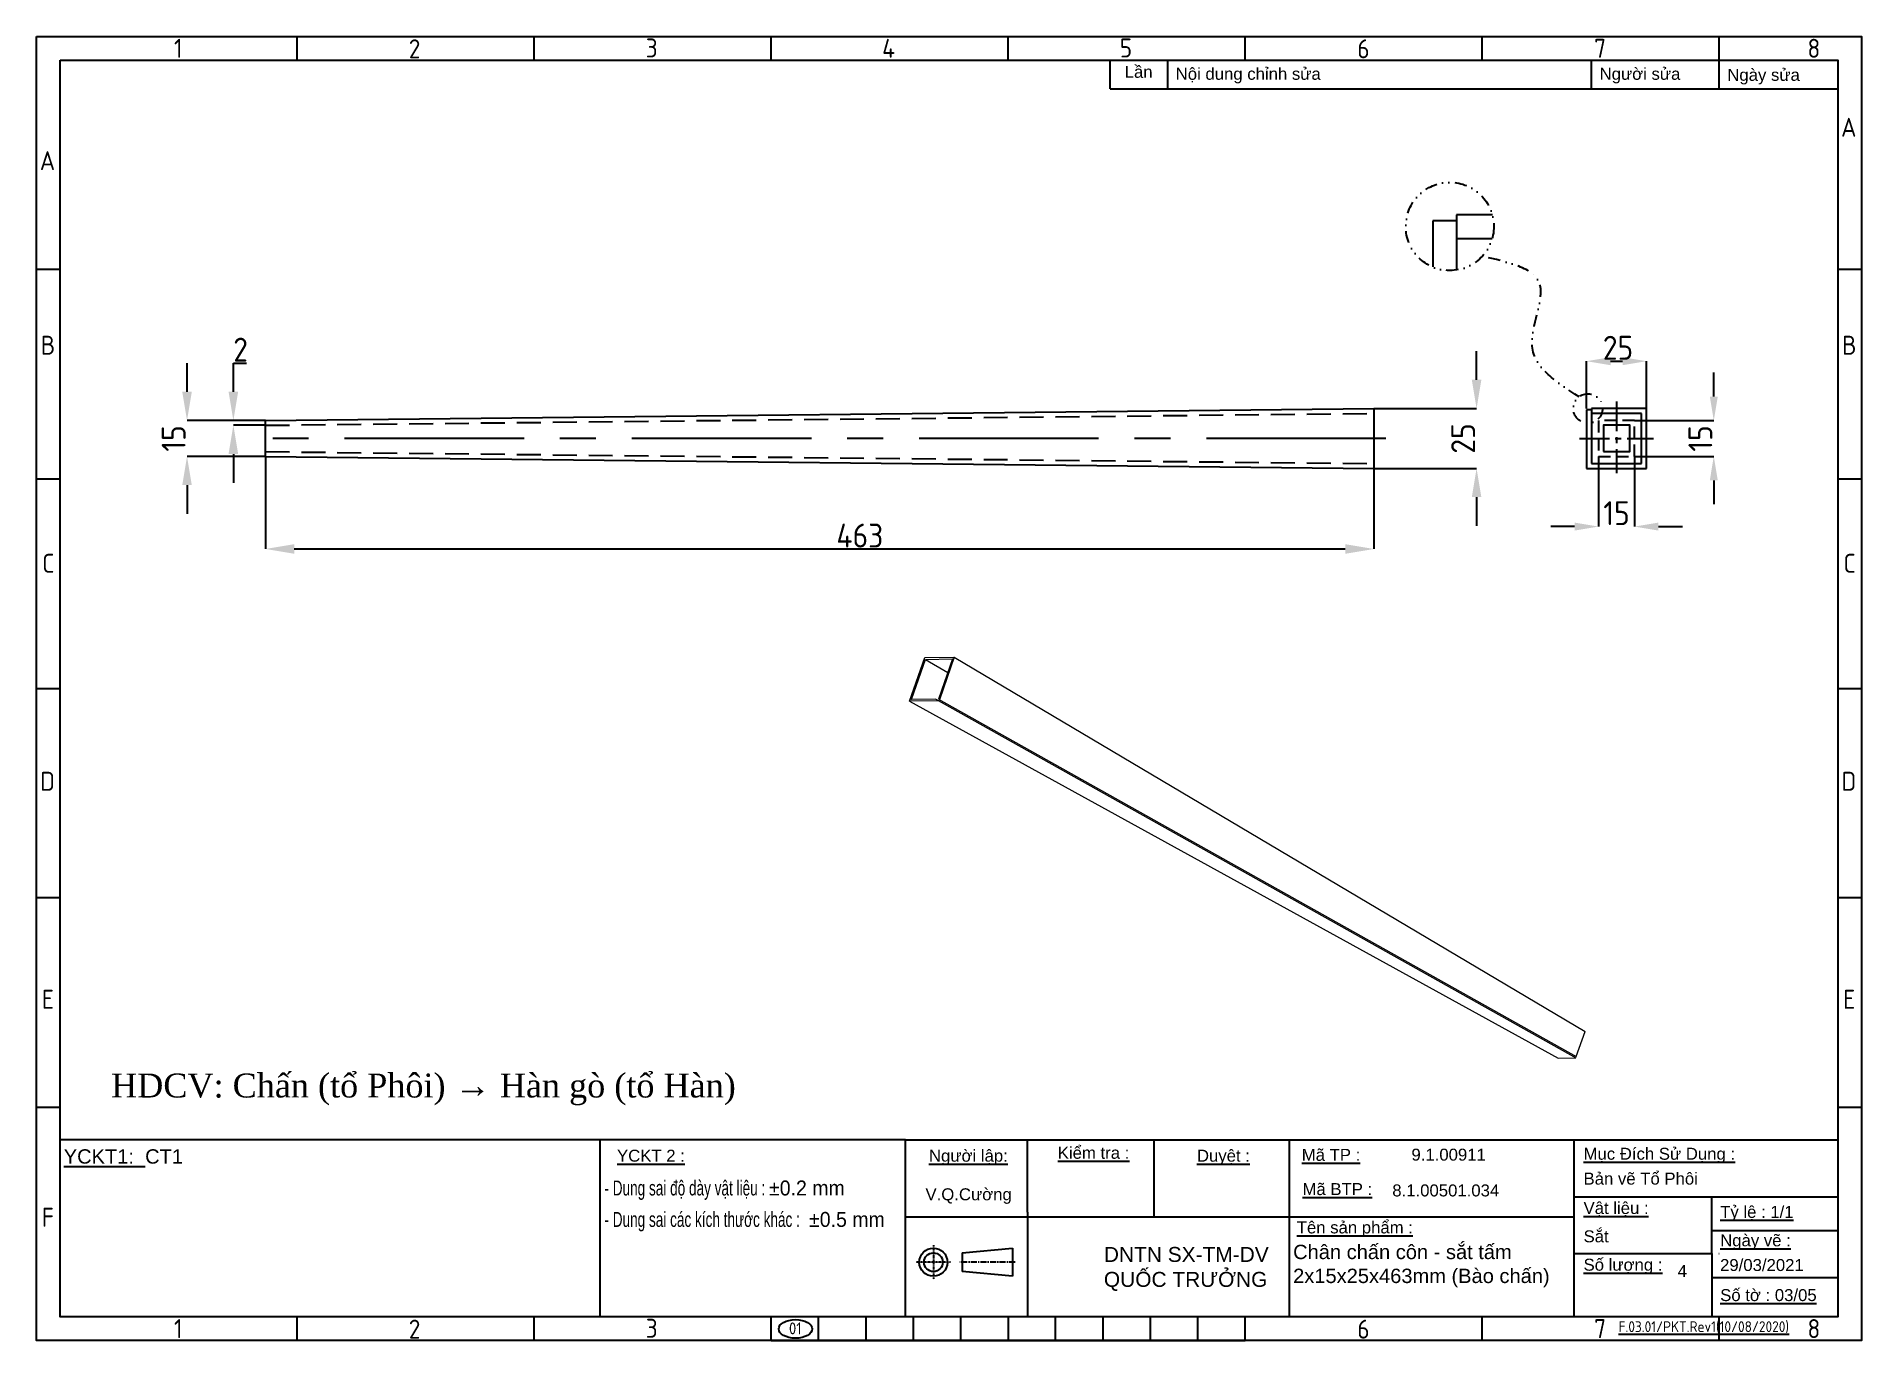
# Model space of a CAD drawing. Header units: millimetres. Extents: x -127318 to -46279, y 54276 to 57025.
# Drawn here: x -117420 to -116658, y 54453 to 54998 of the extents above; entities that cross this region are included whole.
import ezdxf

# ---------------------------------------------------------------- set-up
doc = ezdxf.new("R2010")
doc.units = ezdxf.units.MM
doc.header["$PDMODE"] = 2
for name, pattern in [('CENTER', [2, 1.25, -0.25, 0.25, -0.25]), ('CENTERX2', [4, 2.5, -0.5, 0.5, -0.5]), ('CONTPVMNIL', [0]), ('DASHEDX2', [1.5, 1, -0.5]), ('DIVIDE', [1.25, 0.5, -0.25, 0, -0.25, 0, -0.25])]:
    doc.linetypes.add(name, pattern=pattern)
doc.layers.get('0').update_dxf_attribs({"linetype": 'CONTPVMNIL'})
doc.layers.get('DEFPOINTS').update_dxf_attribs({"color": 6})
for name, color, linetype in [('CENTER', 1, 'CENTERX2'), ('FRAME050', 6, 'Continuous'), ('hatch', 4, 'DASHEDX2'), ('MAIN', 7, 'Continuous')]:
    doc.layers.add(name, color=color, linetype=linetype)
doc.styles.add('ISOCP', font='isocp')
doc.styles.add('SLDTEXTSTYLE1', font='timesi.ttf', dxfattribs={"width": 0.933})
doc.styles.add('SLDTEXTSTYLE3', font='TXT', dxfattribs={"width": 0.65, "bigfont": 'bigfont'})
doc.styles.get("Standard").update_dxf_attribs({"font": 'isocp.shx'})
doc.styles.add('style1', font='arial.ttf', dxfattribs={"width": 0.75})
doc.dimstyles.new('Dim20$0', dxfattribs={"dimtxt": 20, "dimasz": 10, "dimexe": 0, "dimexo": 0, "dimgap": 0.6, "dimtad": 1, "dimtoh": 1, "dimdsep": 46, "dimtxsty": 'ISOCP', "dimcen": 0, "dimclrd": 3, "dimclre": 3, "dimclrt": 7, "dimadec": 3, "dimazin": 2, "dimtp": 0.05, "dimtm": 0.05, "dimtfac": 0.7, "dimtofl": 0, "dimtmove": 0, "dimatfit": 3, "dimfxl": 1, "dimtolj": 1, "dimarcsym": 0})

msp = doc.modelspace()

# ---------------------------------------------------------------- texts
at = {"attachment_point": 1}
for s, insert, char_height, width in [('{\\fArial|b0|i0|c0|p34;Lần}', (-116965.38, 54985.736), 5, 24.50884), ('{\\fArial|b0|i0|c0|p34;\\LYCKT1:\\l  CT1}', (-117408.541, 54533.095), 6, 128.06381), ('{\\fArial|b0|i0|c0|p34;29/03/2021}', (-116716.692, 54487.24), 5, 11.98235), ('{\\LF.03.01/PKT.Rev1(10/08/2020)}', (-116759.098, 54461.239), 4.5, 28.97216)]:
    msp.add_mtext(s, dxfattribs=dict(at, insert=insert, char_height=char_height, width=width))
at = {"color": 0, "attachment_point": 1}
for s, insert, char_height, width, style in [('{\\fArial|b0|i0|c0|p34;\\W1;\\C256;Nội dung chỉnh sửa}', (-116944.072, 54984.91), 5, 91.62671, 'SLDTEXTSTYLE3'), ('{\\fArial|b0|i0|c0|p34;\\W1;\\C256;Người sửa}', (-116767.003, 54984.91), 5, 91.62671, 'SLDTEXTSTYLE3'), ('{\\fArial|b0|i0|c0|p34;\\W1;\\C256;Ngày sửa}', (-116713.667, 54984.476), 5, 91.62671, 'SLDTEXTSTYLE3'), ('{\\fArial|b0|i0|c0|p34;\\W1;\\L\\C256;Kiểm tra :}', (-116993.324, 54534.128), 5, 34.7354, 'SLDTEXTSTYLE3'), ('{\\fArial|b0|i0|c0|p34;\\W1;\\L\\C256;YCKT 2 :}', (-117177.432, 54532.917), 5, 34.7354, 'SLDTEXTSTYLE3'), ('{\\fArial|b0|i0|c0|p34;\\W1;\\L\\C256;Người lập:}', (-117047.137, 54532.917), 5, 34.7354, 'SLDTEXTSTYLE3'), ('{\\fArial|b0|i0|c0|p34;\\W1;\\L\\C256;Duyệt :}', (-116935.205, 54532.917), 5, 34.7354, 'SLDTEXTSTYLE3'), ('{\\fArial|b0|i0|c0|p34;\\W1;\\L\\C256;Mã TP :}', (-116891.42, 54533.275), 5, 34.7354, 'SLDTEXTSTYLE3'), ('{\\fArial|b0|i0|c0|p34;\\W1;\\C256;9.1.00911}', (-116845.598, 54533.348), 5, 34.7354, 'SLDTEXTSTYLE3'), ('{\\fArial|b0|i0|c0|p34;\\W1;\\L\\C256;Mục Đích Sử Dụng :}', (-116773.71, 54533.73), 5, 66.30021, 'SLDTEXTSTYLE3'), ('{\\fArial|b0|i0|c0|p34; - Dung sai độ dày vật liệu : \\W0.933;%%P0.2 mm}', (-117184.274, 54520.048), 6.25, 201.46767, 'SLDTEXTSTYLE3'), ('{\\fArial|b0|i0|c0|p34;\\W1;\\C256;Bản vẽ Tổ Phôi}', (-116773.71, 54523.347), 5, 66.30021, 'SLDTEXTSTYLE3'), ('{\\fArial|b0|i0|c0|p34;\\W1;\\C256;V.Q.Cường}', (-117048.586, 54516.789), 5, 34.7354, 'SLDTEXTSTYLE3'), ('{\\fArial|b0|i0|c0|p34;\\W1;\\L\\C256;Mã BTP :}', (-116891.099, 54518.961), 5, 34.7354, 'SLDTEXTSTYLE3'), ('{\\fArial|b0|i0|c0|p34;\\W1;\\C256;8.1.00501.034}', (-116853.605, 54518.403, 0), 5, 34.7354, 'SLDTEXTSTYLE3'), ('{\\fArial|b0|i0|c0|p34; - Dung sai các kích thước khác : \\W0.933; %%P0.5 mm}', (-117184.274, 54506.914), 6.25, 201.46767, 'SLDTEXTSTYLE3'), ('{\\fArial|b0|i0|c0|p34;\\W1;\\L\\C256;Vật liệu :}', (-116773.71, 54511.074), 5, 34.7354, 'SLDTEXTSTYLE3'), ('{\\fArial|b0|i0|c0|p34;\\W1;\\L\\C256;Tỷ lệ : 1/1}', (-116716.649, 54509.443), 5, 34.7354, 'SLDTEXTSTYLE3'), ('{\\fArial|b0|i0|c0|p34;\\W1;\\L\\C256;Tên sản phẩm :}', (-116893.512, 54502.947), 5, 50.89034, 'SLDTEXTSTYLE3'), ('{\\fArial|b0|i0|c0|p34;\\W1;\\C256;Sắt }', (-116773.71, 54499.223), 5, 34.7354, 'SLDTEXTSTYLE3'), ('{\\fArial|b0|i0|c0|p34;\\W1;\\L\\C256;Ngày vẽ :}', (-116716.649, 54497.549), 5, 34.7354, 'SLDTEXTSTYLE3'), ('{\\fArial|b0|i0|c0|p34;\\W1;\\C256;DNTN SX-TM-DV QUỐC TRƯỞNG}', (-116974.075, 54492.28), 6.25, 93.13288, 'SLDTEXTSTYLE3'), ('{\\fArial|b0|i0|c0|p34;\\W1;\\C256;Chân chấn côn - sắt tấm 2x15x25x463mm (Bào chấn)}', (-116895.026, 54493.212, 0), 6, 109.82409, 'SLDTEXTSTYLE1'), ('{\\fArial|b0|i0|c0|p34;\\W1;\\L\\C256;Số lượng :}', (-116773.71, 54487.373), 5, 34.7354, 'SLDTEXTSTYLE3'), ('{\\fArial|b0|i0|c0|p34;\\W1;\\C256;4}', (-116734.393, 54484.758), 5, 34.7354, 'SLDTEXTSTYLE3'), ('{\\fArial|b0|i0|c0|p34;\\W1;\\L\\C256;Số tờ : 03/05}', (-116716.649, 54474.682), 5, 41.28152, 'SLDTEXTSTYLE3')]:
    msp.add_mtext(s, dxfattribs=dict(at, insert=insert, char_height=char_height, width=width, style=style))
at = {"ltscale": 30, "insert": (-117388.761, 54581.402, 0), "char_height": 10, "width": 411.83403, "attachment_point": 1, "style": 'style1'}
msp.add_mtext('\\pt150;{\\fTimes New Roman|b0|i0|c0|p18;^J\\W1;HDCV: Chấn (tổ Phôi) \\fTimes New Roman|b0|i0|c134|p18;→ \\fTimes New Roman|b0|i0|c0|p18;Hàn gò (tổ Hàn)}', dxfattribs=at)
at = {"color": 7, "insert": (-117105.626, 54460.773), "char_height": 5, "width": 24.50884, "attachment_point": 1}
msp.add_mtext('01', dxfattribs=at)

# ---------------------------------------------------------------- blocks, each defined once
blk = doc.blocks.new('ẢERHAEEH')
at = {"layer": 'FRAME050'}
for p, q in [((-261.36, 213.96), (-261.36, 217.92)), ((-221.76, 213.96), (-221.76, 217.92)), ((-182.16, 213.96), (-182.16, 217.92)), ((-142.56, 213.96), (-142.56, 217.92)), ((-102.96, 213.96), (-102.96, 217.92)), ((-63.36, 213.96), (-63.36, 217.92)), ((-23.76, 213.96), (-23.76, 217.92)), ((-300.96, 178.96), (-304.92, 178.96)), ((0, 178.96), (-3.96, 178.96)), ((-300.96, 143.96), (-304.92, 143.96)), ((0, 143.96), (-3.96, 143.96)), ((-304.92, 108.96), (-300.96, 108.96)), ((-3.96, 108.96), (0, 108.96)), ((-300.96, 73.96), (-304.92, 73.96)), ((0, 73.96), (-3.96, 73.96)), ((-300.96, 38.96), (-304.92, 38.96)), ((0, 38.96), (-3.96, 38.96)), ((-261.36, 0), (-261.36, 3.96)), ((-221.76, 0), (-221.76, 3.96)), ((-182.16, 0), (-182.16, 3.96)), ((-174.24, 0), (-174.24, 3.96)), ((-166.32, 0), (-166.32, 3.96)), ((-158.4, 0), (-158.4, 3.96)), ((-150.48, 0), (-150.48, 3.96)), ((-142.56, 3.96), (-142.56, 0)), ((-134.64, 0), (-134.64, 3.96)), ((-126.72, 0), (-126.72, 3.96)), ((-118.8, 0), (-118.8, 3.96)), ((-110.88, 0), (-110.88, 3.96)), ((-102.96, 0), (-102.96, 3.96)), ((-63.36, 0), (-63.36, 3.96)), ((-23.76, 0), (-23.76, 3.96)), ((-182.16, 0), (-102.96, 0))]:
    blk.add_line(p, q, dxfattribs=at)
at = {"layer": 'MAIN', "color": 7, "linetype": 'Continuous'}
blk.add_lwpolyline([(-300.96, 213.96), (-3.96, 213.96), (-3.96, 3.96), (-300.96, 3.96)], close=True, dxfattribs=at)
at = {"layer": 'FRAME050', "style": 'ISOCP'}
for s, p in [('1', (-281.95, 214.36)), ('2', (-242.72, 214.28)), ('3', (-203.13, 214.42)), ('4', (-163.63, 214.36)), ('5', (-123.93, 214.42)), ('6', (-84.25, 214.28)), ('7', (-44.67, 214.36)), ('8', (-9.03, 214.36)), ('A', (-3.41, 201.17)), ('A', (-304.37, 195.59)), ('B', (-304.21, 164.74)), ('B', (-3.25, 164.74)), ('C', (-303.97, 128.3)), ('C', (-3.01, 128.3)), ('D', (-304.3, 91.87)), ('D', (-3.34, 91.87)), ('E', (-304.05, 55.44)), ('E', (-3.09, 55.44)), ('F', (-304.05, 19.01)), ('1', (-281.95, 0.4)), ('2', (-242.72, 0.32)), ('3', (-203.13, 0.46)), ('6', (-84.25, 0.32)), ('7', (-44.67, 0.4)), ('8', (-9.03, 0.4))]:
    blk.add_text(s, height=3.17, dxfattribs=at).set_placement(p)
blk = doc.blocks.new('*D570')
at = {"color": 3, "lineweight": -2, "ltscale": 30, "transparency": 16777216}
for p, q in [((-117324.26, 54822.56), (-117324.26, 54783.89)), ((-116861.26, 54817.56), (-116861.26, 54783.89)), ((-117312.26, 54783.89), (-116873.26, 54783.89))]:
    blk.add_line(p, q, dxfattribs=at)
at = {"color": 3, "ltscale": 30, "transparency": 16777216}
for points in [[(-117312.26, 54785.89), (-117312.26, 54781.89), (-117324.26, 54783.89)], [(-116873.26, 54785.89), (-116873.26, 54781.89), (-116861.26, 54783.89)]]:
    blk.add_solid(points, dxfattribs=at)
at = {"layer": 'DEFPOINTS', "color": 0, "ltscale": 30, "transparency": 16777216}
for p in [(-117324.26, 54822.56), (-116861.26, 54817.56), (-116861.26, 54783.89)]:
    blk.add_point(p, dxfattribs=at)
at = {"color": 7, "ltscale": 30, "transparency": 16777216, "insert": (-117076, 54789.49), "char_height": 10, "attachment_point": 5, "style": 'ISOCP'}
blk.add_mtext('\\A1;463', dxfattribs=at)
blk = doc.blocks.new('*D571')
at = {"color": 3, "lineweight": -2, "ltscale": 30, "transparency": 16777216}
for p, q in [((-116818.4, 54854.56), (-116818.4, 54866.56)), ((-116861.26, 54842.56), (-116818.4, 54842.56)), ((-116861.26, 54817.56), (-116818.4, 54817.56)), ((-116818.4, 54805.56), (-116818.4, 54793.56))]:
    blk.add_line(p, q, dxfattribs=at)
at = {"color": 3, "ltscale": 30, "transparency": 16777216}
for points in [[(-116820.4, 54854.56), (-116816.4, 54854.56), (-116818.4, 54842.56)], [(-116820.4, 54805.56), (-116816.4, 54805.56), (-116818.4, 54817.56)]]:
    blk.add_solid(points, dxfattribs=at)
at = {"layer": 'DEFPOINTS', "color": 0, "ltscale": 30, "transparency": 16777216}
for p in [(-116861.26, 54842.56), (-116861.26, 54817.56), (-116818.4, 54817.56)]:
    blk.add_point(p, dxfattribs=at)
at = {"color": 7, "ltscale": 30, "transparency": 16777216, "insert": (-116824, 54830.06), "char_height": 10, "attachment_point": 5, "rotation": 90, "style": 'ISOCP'}
blk.add_mtext('\\A1;25', dxfattribs=at)
blk = doc.blocks.new('*D572')
at = {"color": 3, "lineweight": -2, "ltscale": 30, "transparency": 16777216}
for p, q in [((-117337.69, 54849.56), (-117337.69, 54861.56)), ((-117337.69, 54861.56), (-117332.23, 54861.56)), ((-117324.26, 54837.56), (-117337.69, 54837.56)), ((-117324.26, 54835.56), (-117337.69, 54835.56)), ((-117337.69, 54823.56), (-117337.69, 54811.56))]:
    blk.add_line(p, q, dxfattribs=at)
at = {"color": 3, "ltscale": 30, "transparency": 16777216}
for points in [[(-117339.69, 54849.56), (-117335.69, 54849.56), (-117337.69, 54837.56)], [(-117339.69, 54823.56), (-117335.69, 54823.56), (-117337.69, 54835.56)]]:
    blk.add_solid(points, dxfattribs=at)
at = {"layer": 'DEFPOINTS', "color": 0, "ltscale": 30, "transparency": 16777216}
for p in [(-117337.69, 54835.56), (-117324.26, 54837.56), (-117324.26, 54835.56)]:
    blk.add_point(p, dxfattribs=at)
at = {"color": 7, "ltscale": 30, "transparency": 16777216, "insert": (-117334.66, 54867.16), "char_height": 10, "attachment_point": 5, "style": 'ISOCP'}
blk.add_mtext('\\A1;2', dxfattribs=at)
blk = doc.blocks.new('*D573')
at = {"color": 3, "lineweight": -2, "ltscale": 30, "transparency": 16777216}
for p, q in [((-117357.04, 54849.56), (-117357.04, 54861.56)), ((-117324.26, 54837.56), (-117357.04, 54837.56)), ((-117324.26, 54822.56), (-117357.04, 54822.56)), ((-117357.04, 54810.56), (-117357.04, 54798.56))]:
    blk.add_line(p, q, dxfattribs=at)
at = {"color": 3, "ltscale": 30, "transparency": 16777216}
for points in [[(-117359.04, 54849.56), (-117355.04, 54849.56), (-117357.04, 54837.56)], [(-117359.04, 54810.56), (-117355.04, 54810.56), (-117357.04, 54822.56)]]:
    blk.add_solid(points, dxfattribs=at)
at = {"layer": 'DEFPOINTS', "color": 0, "ltscale": 30, "transparency": 16777216}
for p in [(-117324.26, 54837.56), (-117357.04, 54822.56), (-117324.26, 54822.56)]:
    blk.add_point(p, dxfattribs=at)
at = {"color": 7, "ltscale": 30, "transparency": 16777216, "insert": (-117362.64, 54830.06), "char_height": 10, "attachment_point": 5, "rotation": 90, "style": 'ISOCP'}
blk.add_mtext('\\A1;15', dxfattribs=at)
blk = doc.blocks.new('*D574')
at = {"color": 3, "lineweight": -2, "ltscale": 30, "transparency": 16777216}
for p, q in [((-116772.44, 54842.56), (-116772.44, 54862.35)), ((-116762.44, 54862.35), (-116757.44, 54862.35)), ((-116747.44, 54842.56), (-116747.44, 54862.35))]:
    blk.add_line(p, q, dxfattribs=at)
at = {"color": 3, "ltscale": 30, "transparency": 16777216}
for points in [[(-116762.44, 54864.01), (-116762.44, 54860.68), (-116772.44, 54862.35)], [(-116757.44, 54864.01), (-116757.44, 54860.68), (-116747.44, 54862.35)]]:
    blk.add_solid(points, dxfattribs=at)
at = {"layer": 'DEFPOINTS', "color": 0, "ltscale": 30, "transparency": 16777216}
for p in [(-116747.44, 54862.35), (-116772.44, 54842.56), (-116747.44, 54842.56)]:
    blk.add_point(p, dxfattribs=at)
at = {"color": 7, "ltscale": 30, "transparency": 16777216, "insert": (-116759.32, 54867.95), "char_height": 10, "attachment_point": 5, "style": 'ISOCP'}
blk.add_mtext('\\A1;25', dxfattribs=at)
blk = doc.blocks.new('*D575')
at = {"color": 3, "lineweight": -2, "ltscale": 30, "transparency": 16777216}
for p, q in [((-116719.32, 54847.56), (-116719.32, 54857.56)), ((-116752.44, 54837.56), (-116719.32, 54837.56)), ((-116752.44, 54822.56), (-116719.32, 54822.56)), ((-116719.32, 54812.56), (-116719.32, 54802.56))]:
    blk.add_line(p, q, dxfattribs=at)
at = {"color": 3, "ltscale": 30, "transparency": 16777216}
for points in [[(-116720.98, 54847.56), (-116717.65, 54847.56), (-116719.32, 54837.56)], [(-116720.98, 54812.56), (-116717.65, 54812.56), (-116719.32, 54822.56)]]:
    blk.add_solid(points, dxfattribs=at)
at = {"layer": 'DEFPOINTS', "color": 0, "ltscale": 30, "transparency": 16777216}
for p in [(-116752.44, 54837.56, 0), (-116719.32, 54837.56), (-116752.44, 54822.56, 0)]:
    blk.add_point(p, dxfattribs=at)
at = {"color": 7, "ltscale": 30, "transparency": 16777216, "insert": (-116724.92, 54830.06), "char_height": 10, "attachment_point": 5, "rotation": 90, "style": 'ISOCP'}
blk.add_mtext('\\A1;15', dxfattribs=at)
blk = doc.blocks.new('*D576')
at = {"color": 3, "lineweight": -2, "ltscale": 30, "transparency": 16777216}
for p, q in [((-116767.44, 54822.56), (-116767.44, 54793.25)), ((-116752.44, 54822.56), (-116752.44, 54793.25)), ((-116777.44, 54793.25), (-116787.44, 54793.25)), ((-116742.44, 54793.25), (-116732.44, 54793.25))]:
    blk.add_line(p, q, dxfattribs=at)
at = {"color": 3, "ltscale": 30, "transparency": 16777216}
for points in [[(-116777.44, 54794.91), (-116777.44, 54791.58), (-116767.44, 54793.25)], [(-116742.44, 54794.91), (-116742.44, 54791.58), (-116752.44, 54793.25)]]:
    blk.add_solid(points, dxfattribs=at)
at = {"layer": 'DEFPOINTS', "color": 0, "ltscale": 30, "transparency": 16777216}
for p in [(-116767.44, 54822.56, 0), (-116752.44, 54822.56), (-116752.44, 54793.25)]:
    blk.add_point(p, dxfattribs=at)
at = {"color": 7, "ltscale": 30, "transparency": 16777216, "insert": (-116759.94, 54798.85), "char_height": 10, "attachment_point": 5, "style": 'ISOCP'}
blk.add_mtext('\\A1;15', dxfattribs=at)

# ---------------------------------------------------------------- dimensions: what is measured, and where the dimension line sits
at = {"ltscale": 30}
for base, p1, p2, override, picture, middle in [((-117337.689, 54835.559, 0), (-117324.258, 54837.559, 0), (-117324.258, 54835.559, 0), {"dimtxt": 10, "dimasz": 12}, '*D572', (-117334.662, 54861.559, 0)), ((-116818.397, 54817.559, 0), (-116861.258, 54842.559, 0), (-116861.258, 54817.559, 0), {"dimtxt": 10, "dimasz": 12}, '*D571', (-116818.397, 54830.059, 0)), ((-117357.043, 54822.559, 0), (-117324.258, 54837.559, 0), (-117324.258, 54822.559, 0), {"dimtxt": 10, "dimasz": 12}, '*D573', (-117357.043, 54830.059, 0)), ((-116719.316, 54837.559), (-116752.444, 54822.559, 0), (-116752.444, 54837.559, 0), {"dimtxt": 10}, '*D575', (-116719.316, 54830.059))]:
    dim = msp.add_linear_dim(base=base, p1=p1, p2=p2, angle=90, dimstyle='Dim20$0', override=override, dxfattribs=at)
    dim.commit()
    dim.dimension.update_dxf_attribs({"geometry": picture, "text_midpoint": middle, "dimtype": 160})
for base, p1, p2, override, picture, middle in [((-116747.444, 54862.346, 0), (-116772.444, 54842.559, 0), (-116747.444, 54842.559, 0), {"dimtxt": 10}, '*D574', (-116759.319, 54862.346, 0)), ((-116861.258, 54783.886, 0), (-117324.258, 54822.56, 0), (-116861.258, 54817.56, 0), {"dimtxt": 10, "dimasz": 12}, '*D570', (-117076.001, 54783.886, 0)), ((-116752.444, 54793.247), (-116767.444, 54822.559, 0), (-116752.444, 54822.559), {"dimtxt": 10}, '*D576', (-116759.944, 54793.247))]:
    dim = msp.add_linear_dim(base=base, p1=p1, p2=p2, dimstyle='Dim20$0', override=override, dxfattribs=at)
    dim.commit()
    dim.dimension.update_dxf_attribs({"geometry": picture, "text_midpoint": middle, "dimtype": 160})

# ---------------------------------------------------------------- linework, layer by layer
at = {"ltscale": 50}
for p, q in [((-116826.731, 54920.988, 0), (-116836.731, 54920.988, 0)), ((-116836.731, 54920.988, 0), (-116836.731, 54901.702, 0)), ((-116811.81, 54923.488, 0), (-116826.731, 54923.488, 0)), ((-116826.731, 54923.488, 0), (-116826.731, 54900.476, 0)), ((-116811.91, 54913.488, 0), (-116826.731, 54913.488, 0)), ((-116770.444, 54842.059, 0), (-116772.444, 54842.059, 0)), ((-116772.444, 54842.059, 0), (-116772.444, 54817.559, 0)), ((-116747.444, 54842.559, 0), (-116770.444, 54842.559, 0)), ((-116770.444, 54842.559, 0), (-116770.444, 54819.559, 0)), ((-116749.444, 54840.559, 0), (-116770.444, 54840.559, 0)), ((-116749.444, 54819.559, 0), (-116749.444, 54840.559, 0)), ((-116747.444, 54817.559, 0), (-116747.444, 54842.559, 0)), ((-116772.444, 54817.559, 0), (-116747.444, 54817.559, 0)), ((-116770.444, 54819.559, 0), (-116749.444, 54819.559, 0))]:
    msp.add_line(p, q, dxfattribs=at)
at = {"ltscale": 30}
for p, q in [((-117324.258, 54837.559, 0), (-116861.258, 54842.559, 0)), ((-116861.258, 54842.559, 0), (-116861.258, 54817.559, 0)), ((-117324.258, 54822.559, 0), (-117324.258, 54837.559, 0)), ((-117324.258, 54822.559, 0), (-116861.258, 54817.559, 0))]:
    msp.add_line(p, q, dxfattribs=at)
at = {"color": 0, "linetype": 'Continuous', "lineweight": 0, "extrusion": (-0.721444, 0.412332, 0.556327)}
for p, q in [((-117055.24, 54720.279), (-117048.822, 54738.499)), ((-117054.492, 54721.015), (-117048.588, 54737.777)), ((-117048.822, 54738.499), (-117036.55, 54738.667)), ((-117048.588, 54737.777), (-117037.297, 54737.932)), ((-117048.588, 54737.777), (-117039.265, 54732.346)), ((-117037.297, 54737.932), (-117043.206, 54721.155)), ((-117036.55, 54738.667), (-117042.798, 54720.926)), ((-117036.55, 54738.667), (-116773.065, 54582.262)), ((-117042.967, 54720.447), (-117055.24, 54720.279)), ((-117055.24, 54720.279), (-116784.279, 54571.229)), ((-117044.23, 54721.155), (-117054.492, 54721.015)), ((-117044.23, 54721.155), (-116776.915, 54571.33)), ((-117043.206, 54721.155), (-116776.747, 54571.808)), ((-116776.747, 54571.808), (-116773.065, 54582.262)), ((-116784.279, 54571.229), (-116776.915, 54571.33))]:
    msp.add_line(p, q, dxfattribs=at)
for p, q in [((-117056.929, 54537.085), (-117410.017, 54537.085)), ((-117184.548, 54537.085), (-117184.548, 54463.103)), ((-116953.166, 54537.085), (-116953.166, 54504.829)), ((-116777.695, 54513.204), (-116777.695, 54537.085)), ((-117056.929, 54504.829), (-116896.539, 54504.829)), ((-117005.941, 54506.88), (-117005.941, 54463.103)), ((-116720.094, 54499.136), (-116667.517, 54499.136)), ((-116720.094, 54479.529), (-116667.517, 54479.529))]:
    msp.add_line(p, q)
at = {"ltscale": 3}
msp.add_line((-116896.539, 54504.829), (-116777.695, 54504.829), dxfattribs=at)
at = {"linetype": 'ByBlock'}
msp.add_line((-116720.094, 54489.503), (-116720.094, 54463.103), dxfattribs=at)
at = {"ltscale": 50, "elevation": 0}
msp.add_lwpolyline([(-116765.444, 54824.559), (-116754.444, 54824.559), (-116754.444, 54835.559), (-116765.444, 54835.559)], close=True, dxfattribs=at)
at = {"color": 1}
msp.add_ellipse((-117102.885, 54458.038), major_axis=(-7.026, 0), ratio=0.5517163, dxfattribs=at)
at = {"layer": 'CENTER', "ltscale": 5}
for p, q in [((-116759.944, 54845.559, 0), (-116759.944, 54815.559, 0)), ((-116775.444, 54830.059, 0), (-116744.444, 54830.059, 0))]:
    msp.add_line(p, q, dxfattribs=at)
at = {"layer": 'CENTER', "ltscale": 30}
msp.add_line((-116856.258, 54830.059, 0), (-117329.258, 54830.059, 0), dxfattribs=at)
at = {"layer": 'CENTER', "color": 1, "linetype": 'CENTER', "ltscale": 0.05}
for p, q in [((-117045.302, 54493.05), (-117045.302, 54478.789)), ((-117038.172, 54485.92), (-117052.433, 54485.92))]:
    msp.add_line(p, q, dxfattribs=at)
at = {"layer": 'CENTER'}
msp.add_line((-117011.118, 54485.92), (-117034.226, 54485.92), dxfattribs=at)
at = {"layer": 'DEFPOINTS', "ltscale": 30}
msp.add_lwpolyline([(-117419.917, 54998.003), (-116657.617, 54998.003), (-116657.617, 54453.203), (-117419.917, 54453.203)], close=True, dxfattribs=at)
at = {"layer": 'hatch', "ltscale": 10}
for p, q in [((-117324.258, 54835.559, 0), (-116861.258, 54840.559, 0)), ((-117324.258, 54824.559, 0), (-116861.258, 54819.559, 0))]:
    msp.add_line(p, q, dxfattribs=at)
at = {"layer": 'hatch', "ltscale": 5, "elevation": 0}
msp.add_lwpolyline([(-116767.444, 54822.559), (-116752.444, 54822.559), (-116752.444, 54837.559), (-116767.444, 54837.559)], close=True, dxfattribs=at)
at = {"layer": 'hatch', "color": 2, "linetype": 'DIVIDE', "ltscale": 10}
for centre, radius in [((-116829.577, 54918.665, 0), 18.41), ((-116771.895, 54842.59, 0), 6.138)]:
    msp.add_circle(centre, radius, dxfattribs=at)
msp.add_open_spline([(-116775.603, 54847.482, 0), (-116784.943, 54853.458, 0), (-116802.772, 54864.867), (-116783.56, 54899.083), (-116805.178, 54903.767, 0), (-116816.092, 54906.132, 0)], degree=3, knots=[0, 0, 0, 0, 28.7979397, 54.9724002, 81.6614258, 81.6614258, 81.6614258, 81.6614258], dxfattribs=at)
at = {"layer": 'MAIN'}
for p, q in [((-116971.422, 54976.103), (-116971.422, 54988.103)), ((-116947.422, 54976.103), (-116947.422, 54988.103)), ((-116770.353, 54976.103), (-116770.353, 54988.103)), ((-116717.017, 54976.103), (-116717.017, 54988.103)), ((-116971.422, 54976.103), (-116667.517, 54976.103)), ((-117056.929, 54537.085), (-116667.517, 54537.085)), ((-117056.929, 54504.829), (-117056.929, 54537.085)), ((-117005.941, 54506.88), (-117005.941, 54537.085)), ((-116896.539, 54513.204), (-116896.539, 54537.085)), ((-116896.539, 54489.503), (-116896.539, 54513.204)), ((-116777.695, 54513.204), (-116667.517, 54513.204)), ((-116777.695, 54489.503), (-116777.695, 54513.204)), ((-116720.094, 54489.503), (-116720.094, 54513.204)), ((-117056.929, 54463.103), (-117056.929, 54504.829)), ((-117033.315, 54489.84), (-117012.245, 54491.8)), ((-117033.315, 54489.84), (-117033.315, 54481.999)), ((-117012.245, 54491.8), (-117012.245, 54480.039)), ((-116896.539, 54463.103), (-116896.539, 54489.503)), ((-116777.695, 54489.503), (-116720.094, 54489.503)), ((-116777.695, 54463.103), (-116777.695, 54489.503)), ((-116717.218, 54489.503), (-116717.113, 54489.503)), ((-117012.245, 54480.039), (-117033.315, 54481.999))]:
    msp.add_line(p, q, dxfattribs=at)
for radius in [5.881, 3.92]:
    msp.add_circle((-117045.302, 54485.92), radius, dxfattribs=at)

# ---------------------------------------------------------------- block references
at = {"xscale": 2.5, "yscale": 2.5, "zscale": 2.5}
msp.add_blockref('ẢERHAEEH', (-116657.617, 54453.203), dxfattribs=at)

msp.set_redraw_order([(e.dxf.handle, doc.entitydb.next_handle()) for e in msp.query("TEXT MTEXT ATTDEF DIMENSION ARC_DIMENSION")])  # texts and dimensions are drawn at this point

doc.saveas('drawing.dxf')
